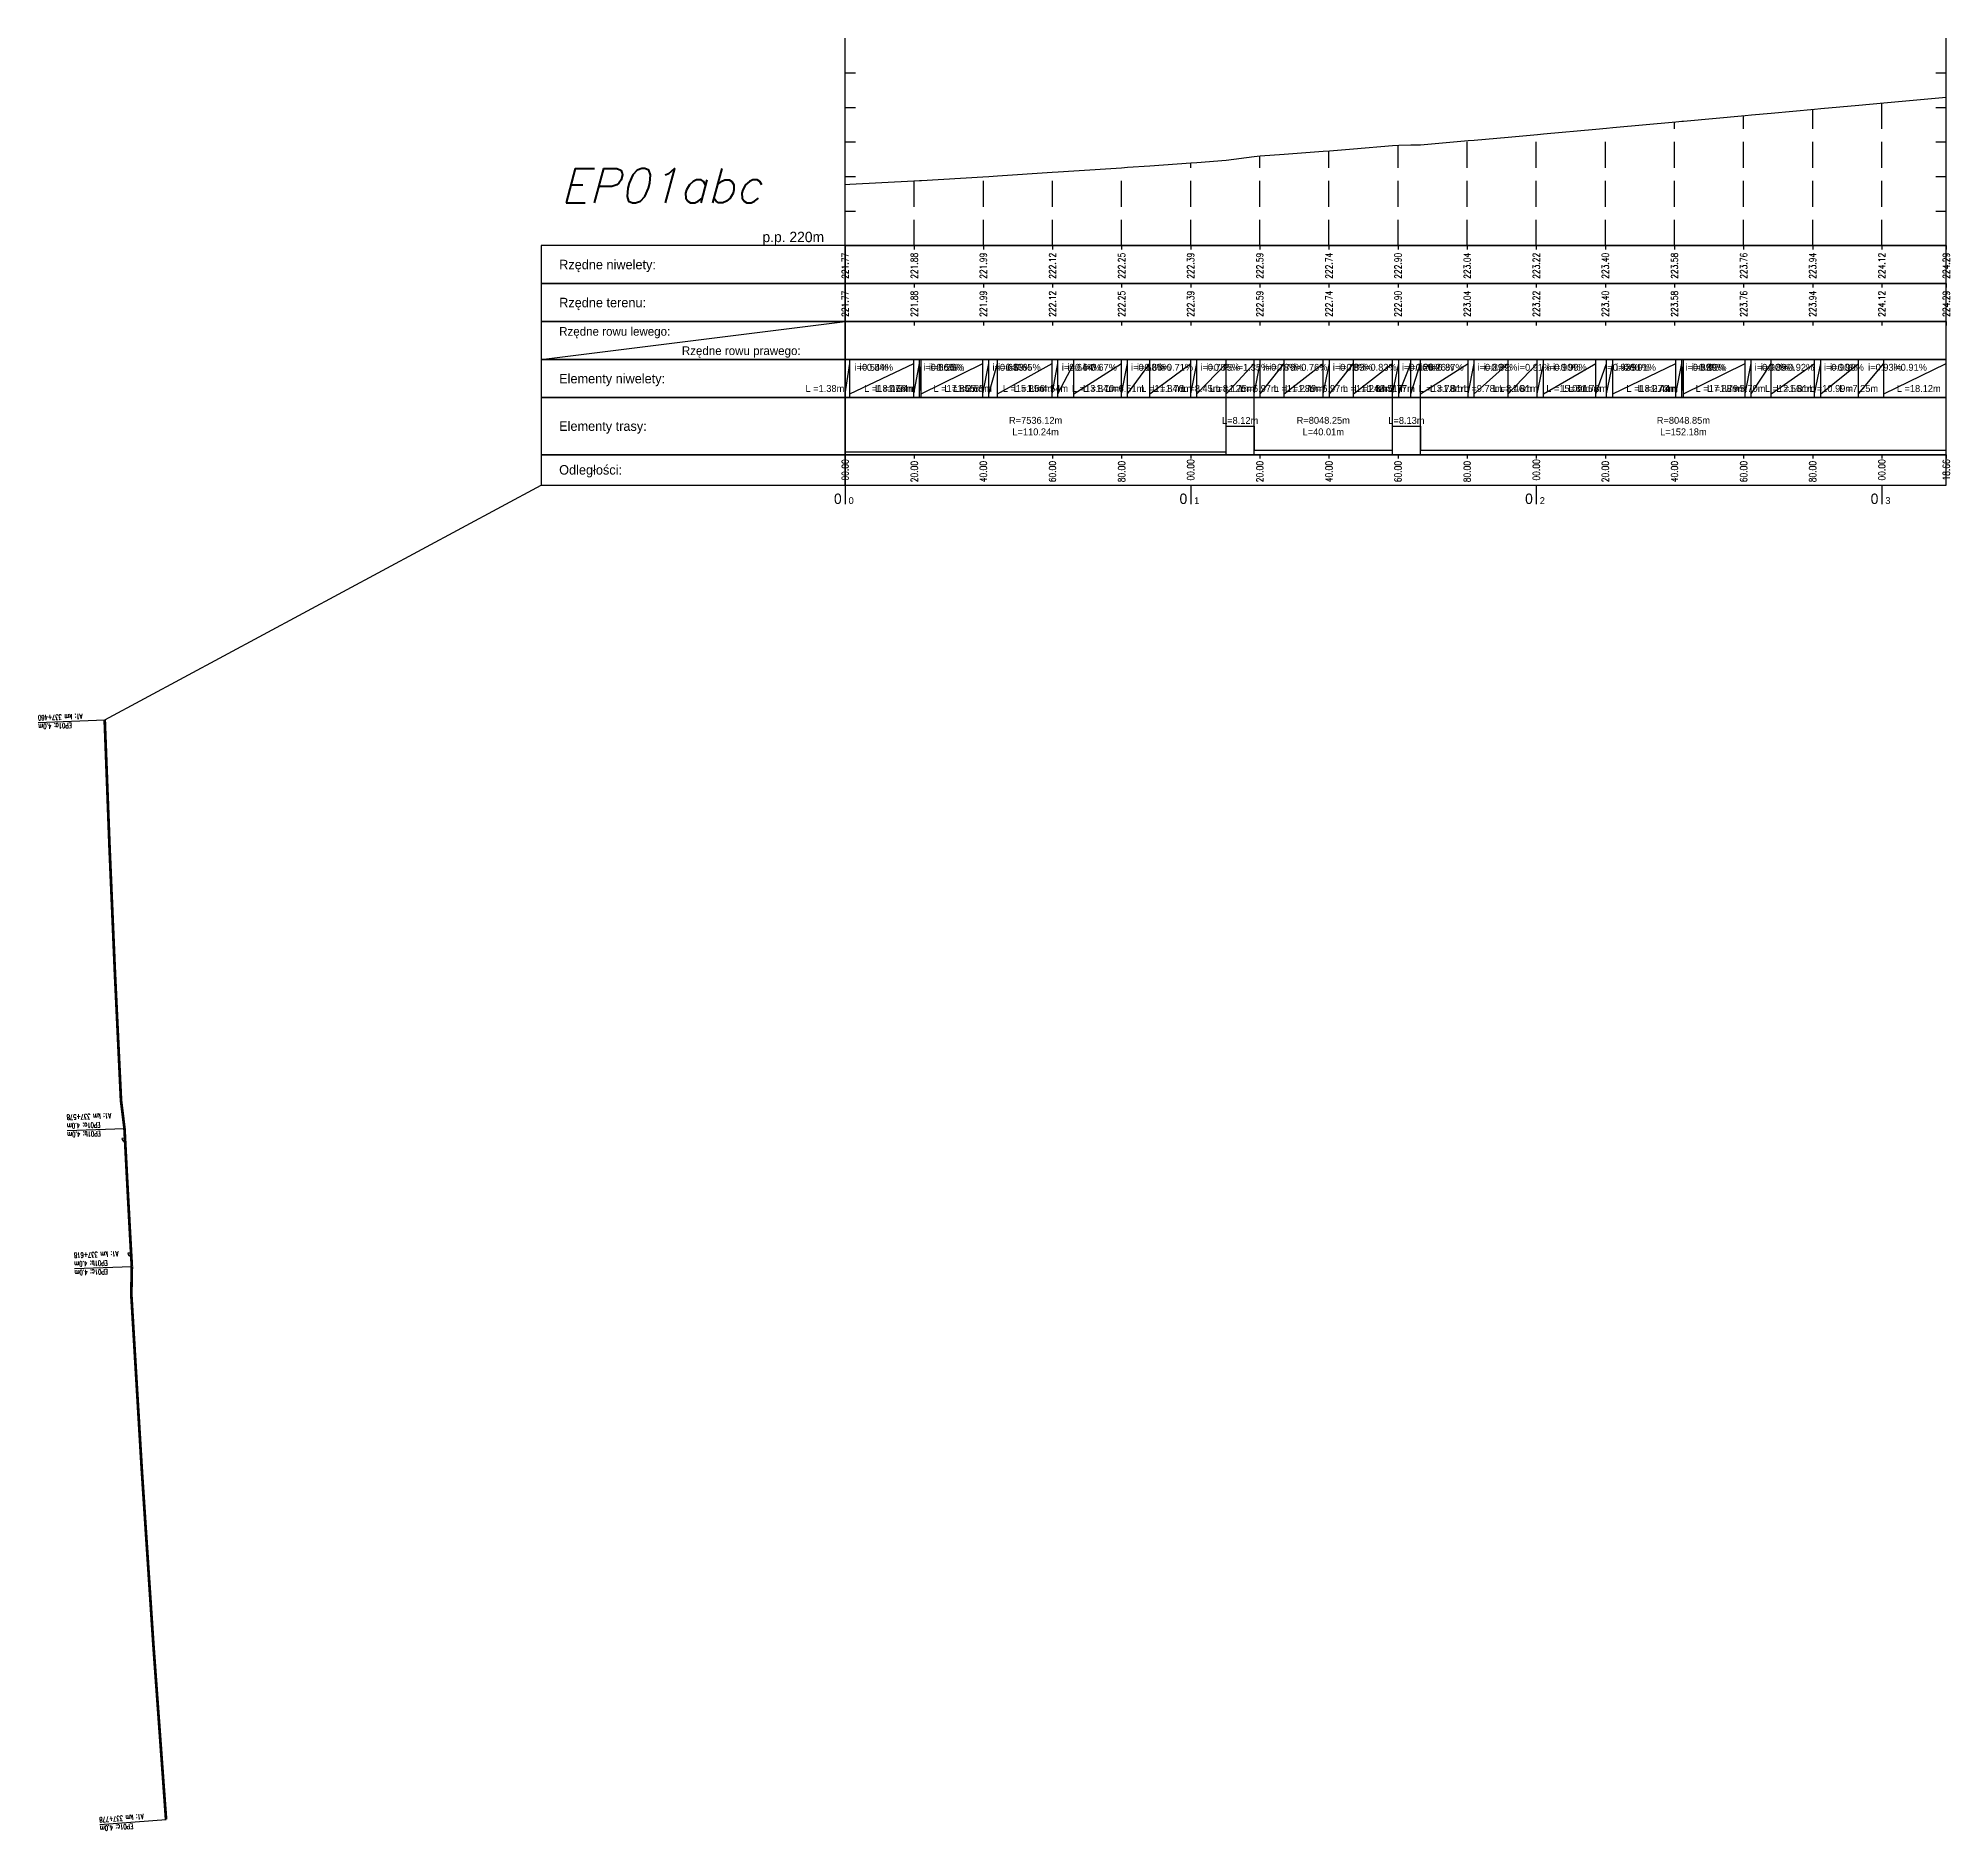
# Model space of a CAD drawing. Header units: metres. Extents: x 7399493 to 7407015, y 5696902 to 5712236.
# Drawn here: x 7402779 to 7403332, y 5710291 to 5710810 of the extents above; entities that cross this region are included whole.
import ezdxf

# ---------------------------------------------------------------- set-up
doc = ezdxf.new("R2010")
doc.units = ezdxf.units.M
doc.linetypes.add('DASHED', pattern=[0.75, 0.5, -0.25])
for name, color, linetype in [('Drzwi ewakuacyjne', 100, 'Continuous'), ('Ekran_akustyczny_4m', 100, 'Continuous'), ('Ekran_akustyczny_4m_opis', 7, 'Continuous'), ('pomoc', 140, 'Continuous'), ('PR_0', 7, 'Continuous'), ('PR_istniejacy_teren', 7, 'Continuous')]:
    doc.layers.add(name, color=color, linetype=linetype)
doc.styles.add('simplex 0.60', font='simplex.shx', dxfattribs={"width": 0.6})
doc.styles.add('simplex 0.80', font='simplex.shx', dxfattribs={"width": 0.8})
doc.styles.add('Standard poch.', font='simplex.shx', dxfattribs={"oblique": 15})

msp = doc.modelspace()

# ---------------------------------------------------------------- texts
at = {"layer": 'Ekran_akustyczny_4m_opis', "char_height": 1.5, "attachment_point": 9, "style": 'simplex 0.60'}
for s, insert, rotation in [('A1: km 337+460', (7402778.57, 5710614.16), 182.0585), ('EP01a: 4.0m', (7402778.66, 5710611.64), 182.0585), ('A1: km 337+578', (7402786.85, 5710498.58), 182.0585), ('EP01a: 4.0m', (7402786.94, 5710496.05), 182.0585), ('EP01b: 4.0m', (7402787.03, 5710493.53), 182.0585), ('A1: km 337+618', (7402788.97, 5710458.63), 182.0585), ('EP01b: 4.0m', (7402789.06, 5710456.1), 182.0585), ('EP01c: 4.0m', (7402789.15, 5710453.58), 182.0585), ('A1: km 337+778', (7402796.27, 5710295.29), 184.3266), ('EP01c: 4.0m', (7402796.46, 5710292.77), 184.3266)]:
    msp.add_mtext(s, dxfattribs=dict(at, insert=insert, rotation=rotation))
at = {"layer": 'pomoc', "style": 'Standard poch.', "oblique": 15}
msp.add_text('EP01abc', height=10, dxfattribs=at).set_placement((7402929.66, 5710762.39))

# ---------------------------------------------------------------- blocks, each defined once
blk = doc.blocks.new('*U58')
at = {"layer": 'pomoc', "color": 7, "linetype": 'Continuous', "lineweight": -3}
for p, q in [((0, 0), (0, 60)), ((318.66, 0), (318.66, 60)), ((0, 50), (3, 50)), ((315.66, 50), (318.66, 50)), ((0, 40), (3, 40)), ((315.66, 40), (318.66, 40)), ((0, 30), (3, 30)), ((315.66, 30), (318.66, 30)), ((0, 20), (3, 20)), ((315.66, 20), (318.66, 20)), ((0, 10), (3, 10)), ((315.66, 10), (318.66, 10)), ((0, 0), (318.66, 0)), ((315.66, 0), (318.66, 0)), ((0, -11), (0, -12.1)), ((20, -11), (20, -12.1)), ((40, -11), (40, -12.1)), ((60, -11), (60, -12.1)), ((80, -11), (80, -12.1)), ((100, -11), (100, -12.1)), ((120, -11), (120, -12.1)), ((140, -11), (140, -12.1)), ((160, -11), (160, -12.1)), ((180, -11), (180, -12.1)), ((200, -11), (200, -12.1)), ((220, -11), (220, -12.1)), ((240, -11), (240, -12.1)), ((260, -11), (260, -12.1)), ((280, -11), (280, -12.1)), ((300, -11), (300, -12.1)), ((318.66, -11), (318.66, -12.1)), ((-88, -33), (0, -22)), ((0, -22), (0, -23.1)), ((20, -22), (20, -23.1)), ((40, -22), (40, -23.1)), ((60, -22), (60, -23.1)), ((80, -22), (80, -23.1)), ((100, -22), (100, -23.1)), ((120, -22), (120, -23.1)), ((140, -22), (140, -23.1)), ((160, -22), (160, -23.1)), ((180, -22), (180, -23.1)), ((200, -22), (200, -23.1)), ((220, -22), (220, -23.1)), ((240, -22), (240, -23.1)), ((260, -22), (260, -23.1)), ((280, -22), (280, -23.1)), ((300, -22), (300, -23.1)), ((318.66, -22), (318.66, -23.1)), ((0, -60.5), (0, -61.6)), ((20, -60.5), (20, -61.6)), ((40, -60.5), (40, -61.6)), ((60, -60.5), (60, -61.6)), ((80, -60.5), (80, -61.6)), ((100, -60.5), (100, -61.6)), ((120, -60.5), (120, -61.6)), ((140, -60.5), (140, -61.6)), ((160, -60.5), (160, -61.6)), ((180, -60.5), (180, -61.6)), ((200, -60.5), (200, -61.6)), ((220, -60.5), (220, -61.6)), ((240, -60.5), (240, -61.6)), ((260, -60.5), (260, -61.6)), ((280, -60.5), (280, -61.6)), ((300, -60.5), (300, -61.6)), ((318.66, -60.5), (318.66, -61.6)), ((0, -69.3), (0, -74.8)), ((100, -69.3), (100, -74.8)), ((200, -69.3), (200, -74.8)), ((300, -69.3), (300, -74.8))]:
    blk.add_line(p, q, dxfattribs=at)
at = {"layer": 'pomoc', "color": 7, "linetype": 'DASHED', "lineweight": -3, "ltscale": 15}
for p, q in [((280, 0), (280, 39.43)), ((300, 0), (300, 41.25)), ((318.66, 0), (318.66, 42.94)), ((220, 0), (220, 33.97)), ((240, 0), (240, 35.79)), ((260, 0), (260, 37.61)), ((160, 0), (160, 29.02)), ((180, 0), (180, 30.35)), ((200, 0), (200, 32.15)), ((80, 0), (80, 22.53)), ((100, 0), (100, 23.92)), ((120, 0), (120, 25.92)), ((140, 0), (140, 27.44)), ((0, 0), (0, 17.68)), ((20, 0), (20, 18.76)), ((40, 0), (40, 19.91)), ((60, 0), (60, 21.21))]:
    blk.add_line(p, q, dxfattribs=at)
at = {"layer": 'pomoc', "color": 1, "linetype": 'Continuous', "lineweight": -3}
for p, q in [((0, 0), (0, -1.1)), ((20, 0), (20, -1.1)), ((40, 0), (40, -1.1)), ((60, 0), (60, -1.1)), ((80, 0), (80, -1.1)), ((100, 0), (100, -1.1)), ((120, 0), (120, -1.1)), ((140, 0), (140, -1.1)), ((160, 0), (160, -1.1)), ((180, 0), (180, -1.1)), ((200, 0), (200, -1.1)), ((220, 0), (220, -1.1)), ((240, 0), (240, -1.1)), ((260, 0), (260, -1.1)), ((280, 0), (280, -1.1)), ((300, 0), (300, -1.1)), ((318.66, 0), (318.66, -1.1)), ((0, -22), (0, -23.1)), ((20, -22), (20, -23.1)), ((40, -22), (40, -23.1)), ((60, -22), (60, -23.1)), ((80, -22), (80, -23.1)), ((100, -22), (100, -23.1)), ((120, -22), (120, -23.1)), ((140, -22), (140, -23.1)), ((160, -22), (160, -23.1)), ((180, -22), (180, -23.1)), ((200, -22), (200, -23.1)), ((220, -22), (220, -23.1)), ((240, -22), (240, -23.1)), ((260, -22), (260, -23.1)), ((280, -22), (280, -23.1)), ((300, -22), (300, -23.1)), ((318.66, -22), (318.66, -23.1)), ((0, -44), (0, -33)), ((1.38, -44), (1.38, -33)), ((19.85, -44), (19.85, -33)), ((21.51, -44), (21.51, -33)), ((22.05, -44), (22.05, -33)), ((39.9, -44), (39.9, -33)), ((41.55, -44), (41.55, -33)), ((44.1, -44), (44.1, -33)), ((59.94, -44), (59.94, -33)), ((61.6, -44), (61.6, -33)), ((66.15, -44), (66.15, -33)), ((79.99, -44), (79.99, -33)), ((81.69, -44), (81.69, -33)), ((88.19, -44), (88.19, -33)), ((100.04, -44), (100.04, -33)), ((101.79, -44), (101.79, -33)), ((110.24, -44), (110.24, -33)), ((118.36, -44), (118.36, -33)), ((120.11, -44), (120.11, -33)), ((127.08, -44), (127.08, -33)), ((138.36, -44), (138.36, -33)), ((140.15, -44), (140.15, -33)), ((147.13, -44), (147.13, -33)), ((158.36, -44), (158.36, -33)), ((160.2, -44), (160.2, -33)), ((163.71, -44), (163.71, -33)), ((166.49, -44), (166.49, -33)), ((180.27, -44), (180.27, -33)), ((182.07, -44), (182.07, -33)), ((191.85, -44), (191.85, -33)), ((200.31, -44), (200.31, -33)), ((202.12, -44), (202.12, -33)), ((217.21, -44), (217.21, -33)), ((220.36, -44), (220.36, -33)), ((222.14, -44), (222.14, -33)), ((240.41, -44), (240.41, -33)), ((242.14, -44), (242.14, -33)), ((242.58, -44), (242.58, -33)), ((260.45, -44), (260.45, -33)), ((262.24, -44), (262.24, -33)), ((267.94, -44), (267.94, -33)), ((280.5, -44), (280.5, -33)), ((282.31, -44), (282.31, -33)), ((293.3, -44), (293.3, -33)), ((300.55, -44), (300.55, -33)), ((0, -42.9), (1.38, -34.1)), ((1.38, -42.9), (19.85, -34.1)), ((19.85, -42.9), (21.51, -34.1)), ((21.51, -42.9), (22.05, -34.1)), ((22.05, -42.9), (39.9, -34.1)), ((39.9, -42.9), (41.55, -34.1)), ((41.55, -42.9), (44.1, -34.1)), ((44.1, -42.9), (59.94, -34.1)), ((59.94, -42.9), (61.6, -34.1)), ((61.6, -42.9), (66.15, -34.1)), ((66.15, -42.9), (79.99, -34.1)), ((79.99, -42.9), (81.69, -34.1)), ((81.69, -42.9), (88.19, -34.1)), ((88.19, -42.9), (100.04, -34.1)), ((100.04, -42.9), (101.79, -34.1)), ((101.79, -42.9), (110.24, -34.1)), ((110.24, -42.9), (118.36, -34.1)), ((118.36, -42.9), (120.11, -34.1)), ((120.11, -42.9), (127.08, -34.1)), ((127.08, -42.9), (138.36, -34.1)), ((138.36, -42.9), (140.15, -34.1)), ((140.15, -42.9), (147.13, -34.1)), ((147.13, -42.9), (158.36, -34.1)), ((158.36, -42.9), (160.2, -34.1)), ((160.2, -42.9), (163.71, -34.1)), ((163.71, -42.9), (166.49, -34.1)), ((166.49, -42.9), (180.27, -34.1)), ((180.27, -42.9), (182.07, -34.1)), ((182.07, -42.9), (191.85, -34.1)), ((191.85, -42.9), (200.31, -34.1)), ((200.31, -42.9), (202.12, -34.1)), ((202.12, -42.9), (217.21, -34.1)), ((217.21, -42.9), (220.36, -34.1)), ((220.36, -42.9), (222.14, -34.1)), ((222.14, -42.9), (240.41, -34.1)), ((240.41, -42.9), (242.14, -34.1)), ((242.14, -42.9), (242.58, -34.1)), ((242.58, -42.9), (260.45, -34.1)), ((260.45, -42.9), (262.24, -34.1)), ((262.24, -42.9), (267.94, -34.1)), ((267.94, -42.9), (280.5, -34.1)), ((280.5, -42.9), (282.31, -34.1)), ((282.31, -42.9), (293.3, -34.1)), ((293.3, -42.9), (300.55, -34.1)), ((300.55, -42.9), (318.66, -34.1)), ((0, -60.5), (0, -44)), ((110.24, -60.5), (110.24, -44)), ((118.36, -60.5), (118.36, -44)), ((158.36, -60.5), (158.36, -44)), ((166.49, -60.5), (166.49, -44)), ((110.24, -52.25), (110.24, -52.25)), ((110.24, -52.25), (118.36, -52.25)), ((118.36, -52.25), (118.36, -59.2)), ((158.36, -59.2), (158.36, -52.25)), ((158.36, -52.25), (158.36, -52.25)), ((158.36, -52.25), (166.49, -52.25)), ((166.49, -52.25), (166.49, -59.2)), ((0, -59.67), (0, -59.67)), ((0, -59.67), (110.24, -59.67)), ((110.24, -59.67), (110.24, -59.67)), ((118.36, -59.2), (158.36, -59.2)), ((166.49, -59.2), (318.66, -59.2))]:
    blk.add_line(p, q, dxfattribs=at)
at = {"layer": 'pomoc', "color": 7, "linetype": 'Continuous', "lineweight": -3}
for points in [[(0, -11), (0, 0), (-88, 0), (-88, -11)], [(0, -11), (318.66, -11), (318.66, 0), (0, 0)], [(0, -22), (0, -11), (-88, -11), (-88, -22)], [(0, -22), (318.66, -22), (318.66, -11), (0, -11)], [(0, -33), (0, -22), (-88, -22), (-88, -33)], [(0, -33), (0, -22), (-88, -22), (-88, -33)], [(0, -33), (318.66, -33), (318.66, -22), (0, -22)], [(0, -33), (318.66, -33), (318.66, -22), (0, -22)], [(0, -44), (0, -33), (-88, -33), (-88, -44)], [(0, -44), (318.66, -44), (318.66, -33), (0, -33)], [(0, -60.5), (0, -44), (-88, -44), (-88, -60.5)], [(0, -60.5), (318.66, -60.5), (318.66, -44), (0, -44)], [(0, -69.3), (0, -60.5), (-88, -60.5), (-88, -69.3)], [(0, -69.3), (318.66, -69.3), (318.66, -60.5), (0, -60.5)]]:
    blk.add_3dface(points, dxfattribs=at)
at = {"layer": 'pomoc', "color": 2, "linetype": 'Continuous', "lineweight": -3, "insert": (-15, 4), "char_height": 3, "attachment_point": 2}
blk.add_mtext('p.p. 220m', dxfattribs=at)
at = {"layer": 'pomoc', "color": 7, "linetype": 'Continuous', "lineweight": -3, "attachment_point": 4}
for s, insert, char_height in [('Rzędne niwelety:', (-82.75, -5.9), 2.75), ('Rzędne terenu:', (-82.75, -16.9), 2.75), ('Rzędne rowu lewego:', (-82.75, -25.2), 2.5), ('Elementy niwelety:', (-82.75, -38.9), 2.75), ('Elementy trasy:', (-82.75, -52.65), 2.75), ('Odległości:', (-82.75, -65.3), 2.75)]:
    blk.add_mtext(s, dxfattribs=dict(at, insert=insert, char_height=char_height))
at = {"layer": 'pomoc', "color": 1, "linetype": 'Continuous', "lineweight": -3, "insert": (-47.25, -30.8), "char_height": 2.5, "attachment_point": 4}
blk.add_mtext('Rzędne rowu prawego:', dxfattribs=at)
blk = doc.blocks.new('*U57')
at = {"layer": 'PR_istniejacy_teren', "color": 7, "linetype": 'Continuous', "lineweight": -3, "ltscale": 4}
for p, q in [((7403908.66, 5712146.62), (7403919.65, 5712147.61)), ((7403919.65, 5712147.61), (7403926.9, 5712148.28)), ((7403926.9, 5712148.28), (7403945.01, 5712149.92)), ((7403848.49, 5712141.14), (7403866.75, 5712142.8)), ((7403866.75, 5712142.8), (7403868.49, 5712142.96)), ((7403868.49, 5712142.96), (7403868.92, 5712143)), ((7403868.92, 5712143), (7403886.8, 5712144.63)), ((7403886.8, 5712144.63), (7403888.59, 5712144.79)), ((7403888.59, 5712144.79), (7403894.29, 5712145.3)), ((7403894.29, 5712145.3), (7403906.85, 5712146.46)), ((7403906.85, 5712146.46), (7403908.66, 5712146.62)), ((7403773.47, 5712135.02), (7403784.71, 5712135.95)), ((7403784.71, 5712135.95), (7403786.55, 5712136)), ((7403786.55, 5712136), (7403790.06, 5712136.09)), ((7403790.06, 5712136.09), (7403792.84, 5712136.16)), ((7403792.84, 5712136.16), (7403806.61, 5712137.36)), ((7403806.61, 5712137.36), (7403808.42, 5712137.52)), ((7403808.42, 5712137.52), (7403818.2, 5712138.39)), ((7403818.2, 5712138.39), (7403826.66, 5712139.16)), ((7403826.66, 5712139.16), (7403828.47, 5712139.32)), ((7403828.47, 5712139.32), (7403843.56, 5712140.69)), ((7403843.56, 5712140.69), (7403846.71, 5712140.98)), ((7403846.71, 5712140.98), (7403848.49, 5712141.14)), ((7403714.54, 5712130.07), (7403726.39, 5712130.91)), ((7403726.39, 5712130.91), (7403728.14, 5712131.04)), ((7403728.14, 5712131.04), (7403736.59, 5712131.68)), ((7403736.59, 5712131.68), (7403744.71, 5712132.77)), ((7403744.71, 5712132.77), (7403746.45, 5712132.91)), ((7403746.45, 5712132.91), (7403753.43, 5712133.44)), ((7403753.43, 5712133.44), (7403764.71, 5712134.3)), ((7403764.71, 5712134.3), (7403766.5, 5712134.43)), ((7403766.5, 5712134.43), (7403773.47, 5712135.02)), ((7403627.73, 5712124.73), (7403646.2, 5712125.73)), ((7403646.2, 5712125.73), (7403647.86, 5712125.83)), ((7403647.86, 5712125.83), (7403648.4, 5712125.86)), ((7403648.4, 5712125.86), (7403666.24, 5712126.89)), ((7403666.24, 5712126.89), (7403667.89, 5712126.99)), ((7403667.89, 5712126.99), (7403670.45, 5712127.15)), ((7403670.45, 5712127.15), (7403686.29, 5712128.19)), ((7403686.29, 5712128.19), (7403687.95, 5712128.3)), ((7403687.95, 5712128.3), (7403692.49, 5712128.59)), ((7403692.49, 5712128.59), (7403706.34, 5712129.51)), ((7403706.34, 5712129.51), (7403708.04, 5712129.63)), ((7403708.04, 5712129.63), (7403714.54, 5712130.07)), ((7403626.35, 5712124.66), (7403627.73, 5712124.73))]:
    blk.add_line(p, q, dxfattribs=at)
blk = doc.blocks.new('*U56')
at = {"layer": 'pomoc', "color": 1, "linetype": 'Continuous', "lineweight": -3, "char_height": 2, "attachment_point": 6, "rotation": 90, "style": 'simplex 0.80'}
for s, insert in [('221.77', (7403626.35, 5712104.9)), ('221.88', (7403646.35, 5712104.9)), ('221.99', (7403666.35, 5712104.9)), ('222.12', (7403686.35, 5712104.9)), ('222.25', (7403706.35, 5712104.9)), ('222.39', (7403726.35, 5712104.9)), ('222.59', (7403746.35, 5712104.9)), ('222.74', (7403766.35, 5712104.9)), ('222.90', (7403786.35, 5712104.9)), ('223.04', (7403806.35, 5712104.9)), ('223.22', (7403826.35, 5712104.9)), ('223.40', (7403846.35, 5712104.9)), ('223.58', (7403866.35, 5712104.9)), ('223.76', (7403886.35, 5712104.9)), ('223.94', (7403906.35, 5712104.9)), ('224.12', (7403926.35, 5712104.9)), ('224.29', (7403945.01, 5712104.9))]:
    blk.add_mtext(s, dxfattribs=dict(at, insert=insert))
blk = doc.blocks.new('*U55')
at = {"layer": 'pomoc', "color": 1, "linetype": 'Continuous', "lineweight": -3, "char_height": 2, "attachment_point": 6, "rotation": 90, "style": 'simplex 0.80'}
for s, insert in [('221.77', (7403626.35, 5712093.9)), ('221.88', (7403646.35, 5712093.9)), ('221.99', (7403666.35, 5712093.9)), ('222.12', (7403686.35, 5712093.9)), ('222.25', (7403706.35, 5712093.9)), ('222.39', (7403726.35, 5712093.9)), ('222.59', (7403746.35, 5712093.9)), ('222.74', (7403766.35, 5712093.9)), ('222.90', (7403786.35, 5712093.9)), ('223.04', (7403806.35, 5712093.9)), ('223.22', (7403826.35, 5712093.9)), ('223.40', (7403846.35, 5712093.9)), ('223.58', (7403866.35, 5712093.9)), ('223.76', (7403886.35, 5712093.9)), ('223.94', (7403906.35, 5712093.9)), ('224.12', (7403926.35, 5712093.9)), ('224.29', (7403945.01, 5712093.9))]:
    blk.add_mtext(s, dxfattribs=dict(at, insert=insert))
blk = doc.blocks.new('*U54')
at = {"layer": 'PR_0', "color": 1, "linetype": 'Continuous', "lineweight": -3, "char_height": 2}
for s, insert, attachment_point in [('i=0.54%', (7403629.1, 5712070.73), 7), ('i=0.54%', (7403630.48, 5712070.73), 7), ('i=0.56%', (7403648.95, 5712070.73), 7), ('i=0.56%', (7403650.61, 5712070.73), 7), ('i=0.58%', (7403651.15, 5712070.73), 7), ('i=0.63%', (7403668.99, 5712070.73), 7), ('i=0.63%', (7403670.64, 5712070.73), 7), ('i=0.65%', (7403673.2, 5712070.73), 7), ('i=0.64%', (7403689.04, 5712070.73), 7), ('i=0.64%', (7403690.7, 5712070.73), 7), ('i=0.67%', (7403695.24, 5712070.73), 7), ('i=0.68%', (7403709.09, 5712070.73), 7), ('i=0.68%', (7403710.79, 5712070.73), 7), ('i=0.71%', (7403717.29, 5712070.73), 7), ('i=0.75%', (7403729.14, 5712070.73), 7), ('i=0.75%', (7403730.89, 5712070.73), 7), ('i=1.35%', (7403739.34, 5712070.73), 7), ('i=0.78%', (7403747.46, 5712070.73), 7), ('i=0.76%', (7403749.2, 5712070.73), 7), ('i=0.76%', (7403756.18, 5712070.73), 7), ('i=0.78%', (7403767.46, 5712070.73), 7), ('i=0.83%', (7403769.25, 5712070.73), 7), ('i=0.83%', (7403776.22, 5712070.73), 7), ('i=0.26%', (7403787.46, 5712070.73), 7), ('i=0.26%', (7403789.3, 5712070.73), 7), ('i=0.26%', (7403792.81, 5712070.73), 7), ('i=0.87%', (7403795.59, 5712070.73), 7), ('i=0.89%', (7403809.36, 5712070.73), 7), ('i=0.89%', (7403811.17, 5712070.73), 7), ('i=0.91%', (7403820.95, 5712070.73), 7), ('i=0.90%', (7403829.41, 5712070.73), 7), ('i=0.90%', (7403831.22, 5712070.73), 7), ('i=0.93%', (7403846.31, 5712070.73), 7), ('i=0.91%', (7403849.46, 5712070.73), 7), ('i=0.91%', (7403851.24, 5712070.73), 7), ('i=0.89%', (7403869.5, 5712070.73), 7), ('i=0.89%', (7403871.24, 5712070.73), 7), ('i=0.91%', (7403871.67, 5712070.73), 7), ('i=0.90%', (7403889.55, 5712070.73), 7), ('i=0.89%', (7403891.34, 5712070.73), 7), ('i=0.92%', (7403897.04, 5712070.73), 7), ('i=0.90%', (7403909.6, 5712070.73), 7), ('i=0.90%', (7403911.41, 5712070.73), 7), ('i=0.93%', (7403922.4, 5712070.73), 7), ('i=0.91%', (7403929.65, 5712070.73), 7), ('L =1.38m', (7403626.1, 5712064.61), 9), ('L =18.47m', (7403644.57, 5712064.61), 9), ('L =1.66m', (7403646.23, 5712064.61), 9), ('L =0.54m', (7403646.77, 5712064.61), 9), ('L =17.85m', (7403664.62, 5712064.61), 9), ('L =1.65m', (7403666.27, 5712064.61), 9), ('L =2.55m', (7403668.82, 5712064.61), 9), ('L =15.85m', (7403684.67, 5712064.61), 9), ('L =1.66m', (7403686.33, 5712064.61), 9), ('L =4.54m', (7403690.87, 5712064.61), 9), ('L =13.84m', (7403704.71, 5712064.61), 9), ('L =1.70m', (7403706.41, 5712064.61), 9), ('L =6.51m', (7403712.92, 5712064.61), 9), ('L =11.84m', (7403724.76, 5712064.61), 9), ('L =1.76m', (7403726.52, 5712064.61), 9), ('L =8.45m', (7403734.97, 5712064.61), 9), ('L =8.12m', (7403743.08, 5712064.61), 9), ('L =1.75m', (7403744.83, 5712064.61), 9), ('L =6.97m', (7403751.8, 5712064.61), 9), ('L =11.28m', (7403763.08, 5712064.61), 9), ('L =1.79m', (7403764.87, 5712064.61), 9), ('L =6.97m', (7403771.85, 5712064.61), 9), ('L =11.24m', (7403783.09, 5712064.61), 9), ('L =1.84m', (7403784.92, 5712064.61), 9), ('L =3.51m', (7403788.44, 5712064.61), 9), ('L =2.77m', (7403791.21, 5712064.61), 9), ('L =13.78m', (7403804.99, 5712064.61), 9), ('L =1.81m', (7403806.8, 5712064.61), 9), ('L =9.78m', (7403816.57, 5712064.61), 9), ('L =8.46m', (7403825.04, 5712064.61), 9), ('L =1.81m', (7403826.84, 5712064.61), 9), ('L =15.09m', (7403841.94, 5712064.61), 9), ('L =3.15m', (7403845.08, 5712064.61), 9), ('L =1.78m', (7403846.86, 5712064.61), 9), ('L =18.27m', (7403865.13, 5712064.61), 9), ('L =1.73m', (7403866.86, 5712064.61), 9), ('L =0.44m', (7403867.3, 5712064.61), 9), ('L =17.88m', (7403885.18, 5712064.61), 9), ('L =1.79m', (7403886.96, 5712064.61), 9), ('L =5.70m', (7403892.66, 5712064.61), 9), ('L =12.56m', (7403905.22, 5712064.61), 9), ('L =1.81m', (7403907.03, 5712064.61), 9), ('L =10.99m', (7403918.02, 5712064.61), 9), ('L =7.25m', (7403925.27, 5712064.61), 9), ('L =18.12m', (7403943.39, 5712064.61), 9)]:
    blk.add_mtext(s, dxfattribs=dict(at, insert=insert, attachment_point=attachment_point))
blk = doc.blocks.new('*U53')
at = {"layer": 'pomoc', "color": 1, "linetype": 'Continuous', "lineweight": -3, "char_height": 2}
for s, insert, attachment_point in [('R=7536.12m^JL=110.24m', (7403681.47, 5712054.73), 5), ('L=8.12m', (7403740.65, 5712055.36), 8), ('R=8048.25m^JL=40.01m', (7403764.71, 5712054.73), 5), ('L=8.13m', (7403788.77, 5712055.36), 8), ('R=8048.85m^JL=152.18m', (7403868.92, 5712054.73), 5)]:
    blk.add_mtext(s, dxfattribs=dict(at, insert=insert, attachment_point=attachment_point))
blk = doc.blocks.new('*U52')
at = {"layer": 'pomoc', "color": 1, "linetype": 'Continuous', "lineweight": -3, "char_height": 2, "attachment_point": 5, "rotation": 90, "style": 'simplex 0.80'}
for s, insert in [('00.00', (7403626.35, 5712042.08)), ('20.00', (7403646.35, 5712041.58)), ('40.00', (7403666.35, 5712041.58)), ('60.00', (7403686.35, 5712041.58)), ('80.00', (7403706.35, 5712041.58)), ('00.00', (7403726.35, 5712042.08)), ('20.00', (7403746.35, 5712041.58)), ('40.00', (7403766.35, 5712041.58)), ('60.00', (7403786.35, 5712041.58)), ('80.00', (7403806.35, 5712041.58)), ('00.00', (7403826.35, 5712042.08)), ('20.00', (7403846.35, 5712041.58)), ('40.00', (7403866.35, 5712041.58)), ('60.00', (7403886.35, 5712041.58)), ('80.00', (7403906.35, 5712041.58)), ('00.00', (7403926.35, 5712042.08)), ('18.66', (7403945.01, 5712042.08))]:
    blk.add_mtext(s, dxfattribs=dict(at, insert=insert))
blk = doc.blocks.new('*U51')
at = {"layer": 'pomoc', "color": 1, "linetype": 'Continuous', "lineweight": -3}
for s, insert, char_height, attachment_point in [('0', (7403625.35, 5712032.18), 3, 9), ('0', (7403627.35, 5712032.18), 2, 7), ('0', (7403725.35, 5712032.18), 3, 9), ('1', (7403727.35, 5712032.18), 2, 7), ('0', (7403825.35, 5712032.18), 3, 9), ('2', (7403827.35, 5712032.18), 2, 7), ('0', (7403925.35, 5712032.18), 3, 9), ('3', (7403927.35, 5712032.18), 2, 7)]:
    blk.add_mtext(s, dxfattribs=dict(at, insert=insert, char_height=char_height, attachment_point=attachment_point))

# ---------------------------------------------------------------- linework, layer by layer
at = {"layer": 'Drzwi ewakuacyjne'}
for points in [[(7402802.85, 5710491.7, 0.414214), (7402803.8, 5710490.85), (7402803.75, 5710491.75)], [(7402804.61, 5710458.48, 0.414214), (7402805.56, 5710457.63), (7402805.51, 5710458.53)]]:
    msp.add_lwpolyline(points, format="xyb", close=True, dxfattribs=at)
at = {"layer": 'Ekran_akustyczny_4m'}
msp.add_lwpolyline([(7402797.88, 5710612.79, 0.8, 0.8, 0.003657), (7402802.6, 5710502.65, 0.8, 0.8, 0), (7402803.6, 5710494.6, 0.8, 0.8, 0.001243), (7402805.73, 5710454.65, 0.8, 0.8, 0), (7402805.58, 5710446.53, 0.8, 0.8, 0.004727), (7402815.63, 5710294.69, 0, 0, 0)], format="xyseb", dxfattribs=at)
at = {"layer": 'Ekran_akustyczny_4m_opis'}
for p, q in [((7402778.64, 5710612.1), (7402797.88, 5710612.79)), ((7402787.01, 5710493.99), (7402803.6, 5710494.59)), ((7402789.14, 5710454.04), (7402805.73, 5710454.64)), ((7402796.43, 5710293.23), (7402815.63, 5710294.69))]:
    msp.add_line(p, q, dxfattribs=at)
at = {"layer": 'pomoc', "color": 3, "linetype": 'Continuous', "lineweight": 25}
msp.add_line((7402797.88, 5710612.79), (7402924.14, 5710680.76), dxfattribs=at)

# ---------------------------------------------------------------- block references
at = {"layer": 'pomoc', "color": 140, "linetype": 'Continuous', "lineweight": -3}
for name, p in [('*U58', (7403012.14, 5710750.06)), ('*U57', (-614.2, -1356.92)), ('*U56', (-614.2, -1356.92)), ('*U55', (-614.2, -1356.92)), ('*U54', (-614.2, -1356.92)), ('*U53', (-614.2, -1356.92)), ('*U52', (-614.2, -1356.92)), ('*U51', (-614.2, -1356.92))]:
    msp.add_blockref(name, p, dxfattribs=at)

msp.set_redraw_order([(e.dxf.handle, doc.entitydb.next_handle()) for e in msp.query("TEXT MTEXT ATTDEF DIMENSION ARC_DIMENSION")])  # texts and dimensions are drawn at this point

doc.saveas('drawing.dxf')
